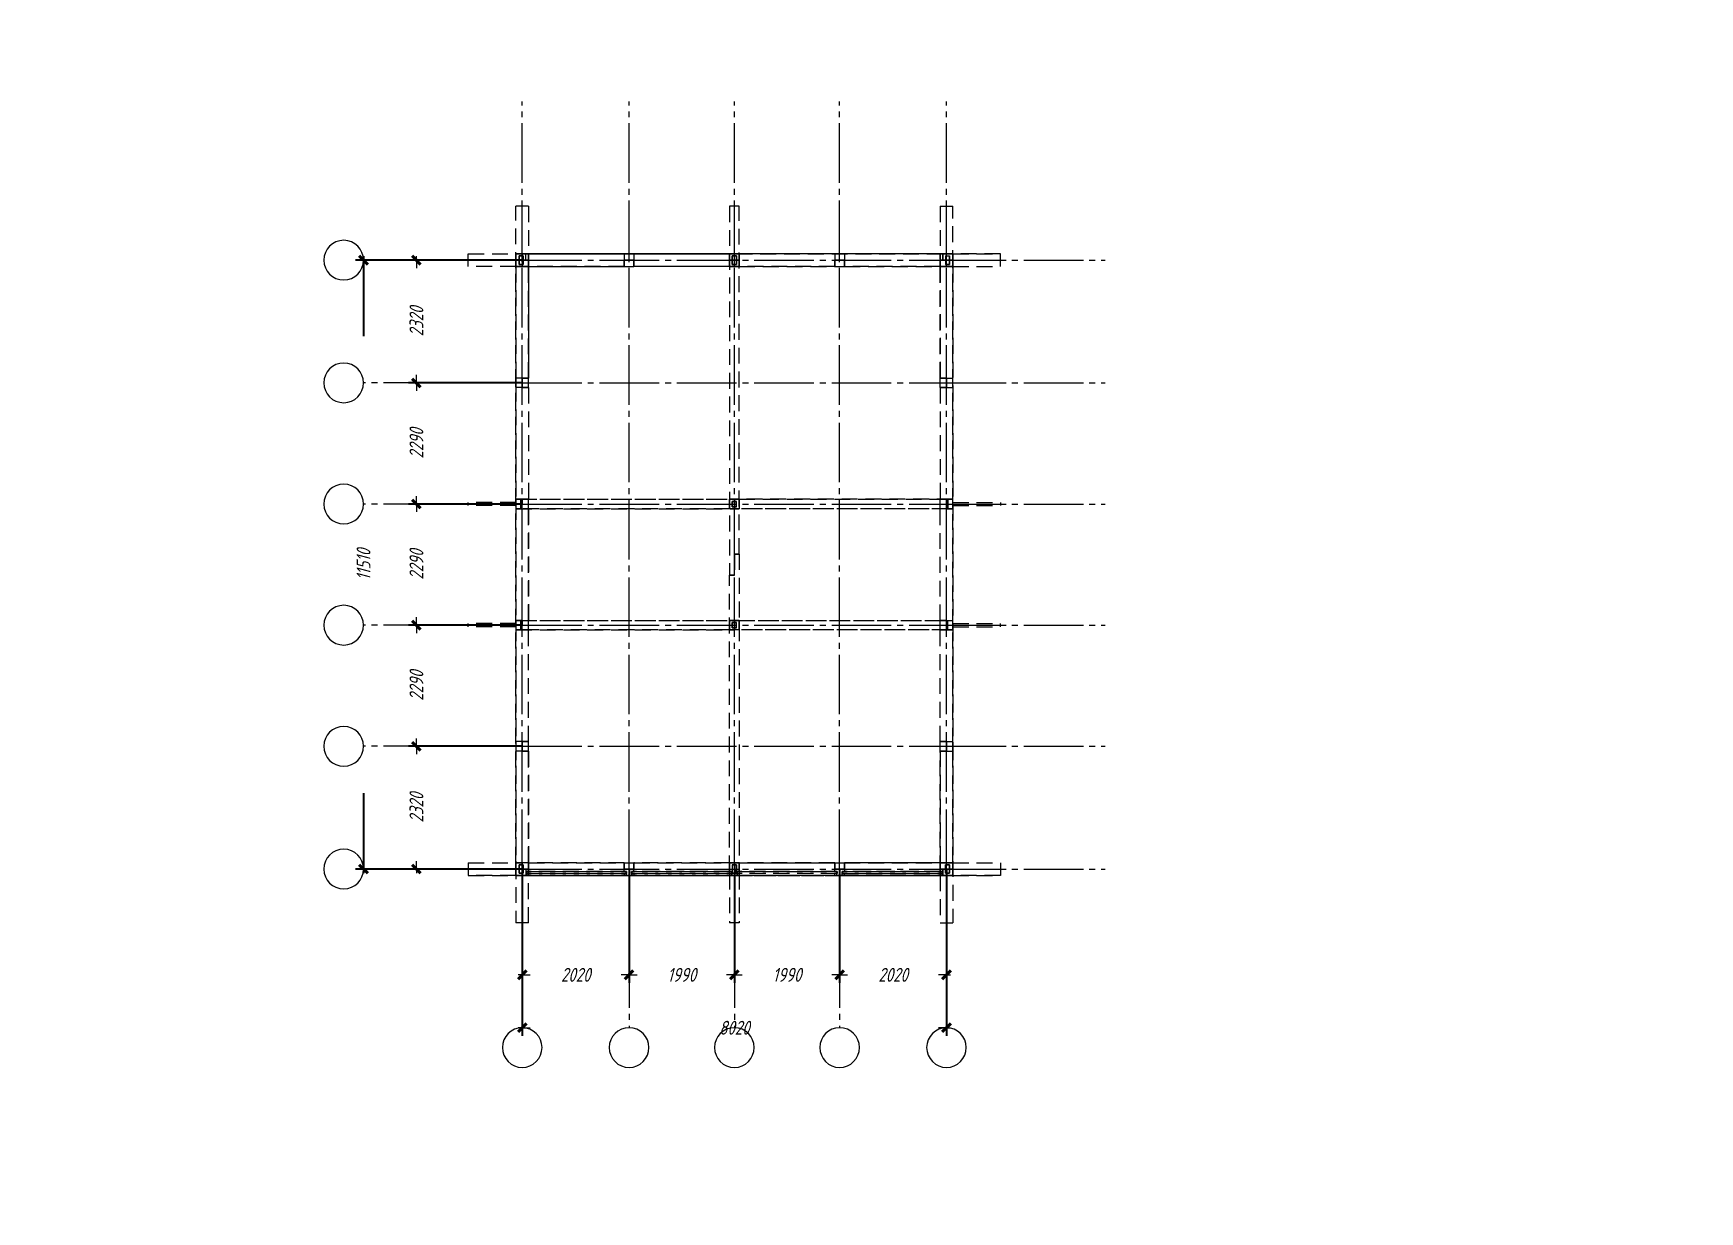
# Model space of a CAD drawing. Header units: millimetres. Extents: x 0 to 7980, y 0 to 297.
# Drawn here: x 2940 to 3360, y 0 to 297 of the extents above; entities that cross this region are included whole.
import ezdxf

# ---------------------------------------------------------------- set-up
doc = ezdxf.new("R2010")
doc.units = ezdxf.units.MM
for name, pattern in [('K5LT_AXLED', [19.5, 15, -1.5, 1.5, -1.5]), ('K5LT_BASIC', [0]), ('K5LT_DASHED', [6, 4, -2]), ('K5LT_THIN', [0])]:
    doc.linetypes.add(name, pattern=pattern)
doc.layers.add('Системный слой', color=7, linetype='Continuous')
doc.styles.add('KDIMTEXTSTYLE', font='GOST_AU.SHX', dxfattribs={"width": 0.96, "oblique": 15, "height": 5})
doc.styles.add('KTEXTSTYLE', font='GOST_AU.SHX', dxfattribs={"width": 0.96, "height": 5})
doc.dimstyles.new('KDIMSTYLE (0.01)', dxfattribs={"dimtxt": 5, "dimasz": 1, "dimexe": 2, "dimexo": 0, "dimgap": 1, "dimtad": 1, "dimlfac": 75, "dimtxsty": 'KDIMTEXTSTYLE', "dimsah": 1, "dimcen": 0, "dimdle": 1, "dimadec": 0, "dimazin": 0, "dimtfac": 0.667, "dimtmove": 0, "dimatfit": 3, "dimfxl": 0, "dimtvp": 1, "dimtolj": 1, "dimtzin": 0, "dimarcsym": 0})

msp = doc.modelspace()

# ---------------------------------------------------------------- blocks, each defined once
blk = doc.blocks.new('U78')
at = {"layer": 'Системный слой', "color": 30, "linetype": 'K5LT_AXLED', "lineweight": 18}
for p, q in [((3043.227488189688, 86.36095628591309), (3023.227488189688, 86.36095628591309)), ((3063.227488189688, 86.36095628591309), (3043.227488189688, 86.36095628591309)), ((3063.227488189688, 86.36095628591309), (3170.160821523022, 86.36095628591309)), ((3170.160821523022, 86.36095628591309), (3210.160821523022, 86.36095628591309))]:
    blk.add_line(p, q, dxfattribs=at)
at = {"layer": 'Системный слой', "color": 7, "linetype": 'K5LT_THIN', "lineweight": 18}
blk.add_arc((3018.227488189688, 86.36095628591309), 5, 0, 359.999994270422, dxfattribs=at)
blk = doc.blocks.new('U79')
at = {"layer": 'Системный слой', "color": 30, "linetype": 'K5LT_AXLED', "lineweight": 18}
for p, q in [((3043.227488189688, 117.2942896192464), (3023.227488189688, 117.2942896192464)), ((3063.227488189688, 117.2942896192464), (3043.227488189688, 117.2942896192464)), ((3063.227488189688, 117.2942896192464), (3170.160821523022, 117.2942896192464)), ((3170.160821523022, 117.2942896192464), (3210.160821523022, 117.2942896192464))]:
    blk.add_line(p, q, dxfattribs=at)
at = {"layer": 'Системный слой', "color": 7, "linetype": 'K5LT_THIN', "lineweight": 18}
blk.add_arc((3018.227488189688, 117.2942896192464), 5, 0, 359.999994270422, dxfattribs=at)
blk = doc.blocks.new('U80')
at = {"layer": 'Системный слой', "color": 30, "linetype": 'K5LT_AXLED', "lineweight": 18}
for p, q in [((3043.227488189688, 147.8276229525798), (3023.227488189688, 147.8276229525798)), ((3063.227488189688, 147.8276229525798), (3043.227488189688, 147.8276229525798)), ((3063.227488189688, 147.8276229525798), (3170.160821523022, 147.8276229525798)), ((3170.160821523022, 147.8276229525798), (3210.160821523022, 147.8276229525798))]:
    blk.add_line(p, q, dxfattribs=at)
at = {"layer": 'Системный слой', "color": 7, "linetype": 'K5LT_THIN', "lineweight": 18}
blk.add_arc((3018.227488189688, 147.8276229525797), 5, 0, 359.999994270422, dxfattribs=at)
blk = doc.blocks.new('U81')
at = {"layer": 'Системный слой', "color": 30, "linetype": 'K5LT_AXLED', "lineweight": 18}
for p, q in [((3043.227488189688, 178.3609562859131), (3023.227488189688, 178.3609562859131)), ((3063.227488189688, 178.3609562859131), (3043.227488189688, 178.3609562859131)), ((3063.227488189688, 178.3609562859131), (3170.160821523022, 178.3609562859131)), ((3170.160821523022, 178.3609562859131), (3210.160821523022, 178.3609562859131))]:
    blk.add_line(p, q, dxfattribs=at)
at = {"layer": 'Системный слой', "color": 7, "linetype": 'K5LT_THIN', "lineweight": 18}
blk.add_arc((3018.227488189688, 178.3609562859131), 5, 0, 359.999994270422, dxfattribs=at)
blk = doc.blocks.new('U82')
at = {"layer": 'Системный слой', "color": 30, "linetype": 'K5LT_AXLED', "lineweight": 18}
for p, q in [((3043.227488189688, 208.8942896192464), (3023.227488189688, 208.8942896192464)), ((3063.227488189688, 208.8942896192464), (3043.227488189688, 208.8942896192464)), ((3063.227488189688, 208.8942896192464), (3170.160821523022, 208.8942896192464)), ((3170.160821523022, 208.8942896192464), (3210.160821523022, 208.8942896192464))]:
    blk.add_line(p, q, dxfattribs=at)
at = {"layer": 'Системный слой', "color": 7, "linetype": 'K5LT_THIN', "lineweight": 18}
blk.add_arc((3018.227488189688, 208.8942896192464), 5, 0, 359.999994270422, dxfattribs=at)
blk = doc.blocks.new('U83')
at = {"layer": 'Системный слой', "color": 30, "linetype": 'K5LT_AXLED', "lineweight": 18}
for p, q in [((3043.227488189688, 239.8276229525798), (3023.227488189688, 239.8276229525798)), ((3063.227488189688, 239.8276229525798), (3043.227488189688, 239.8276229525798)), ((3063.227488189688, 239.8276229525798), (3170.160821523022, 239.8276229525798)), ((3170.160821523022, 239.8276229525798), (3210.160821523022, 239.8276229525798))]:
    blk.add_line(p, q, dxfattribs=at)
at = {"layer": 'Системный слой', "color": 7, "linetype": 'K5LT_THIN', "lineweight": 18}
blk.add_arc((3018.227488189688, 239.8276229525797), 5, 0, 359.999994270422, dxfattribs=at)
blk = doc.blocks.new('U84')
at = {"layer": 'Системный слой', "color": 30, "linetype": 'K5LT_AXLED', "lineweight": 18}
for p, q in [((3063.227488189688, 239.8276229525798), (3063.227488189688, 279.8276229525798)), ((3063.227488189688, 86.36095628591309), (3063.227488189688, 239.8276229525798)), ((3063.227488189688, 86.36095628591309), (3063.227488189688, 66.36095628591308)), ((3063.227488189688, 66.36095628591308), (3063.227488189688, 46.36095628591308))]:
    blk.add_line(p, q, dxfattribs=at)
at = {"layer": 'Системный слой', "color": 7, "linetype": 'K5LT_THIN', "lineweight": 18}
blk.add_arc((3063.227488189688, 41.36095628591308), 5, 0, 359.999994270422, dxfattribs=at)
blk = doc.blocks.new('U85')
at = {"layer": 'Системный слой', "color": 30, "linetype": 'K5LT_AXLED', "lineweight": 18}
for p, q in [((3090.160821523022, 239.8276229525798), (3090.160821523022, 279.8276229525798)), ((3090.160821523022, 86.36095628591309), (3090.160821523022, 239.8276229525798)), ((3090.160821523022, 86.36095628591309), (3090.160821523022, 66.36095628591308)), ((3090.160821523022, 66.36095628591308), (3090.160821523022, 46.36095628591308))]:
    blk.add_line(p, q, dxfattribs=at)
at = {"layer": 'Системный слой', "color": 7, "linetype": 'K5LT_THIN', "lineweight": 18}
blk.add_arc((3090.160821523021, 41.36095628591308), 5, 0, 359.999994270422, dxfattribs=at)
blk = doc.blocks.new('U86')
at = {"layer": 'Системный слой', "color": 30, "linetype": 'K5LT_AXLED', "lineweight": 18}
for p, q in [((3116.694154856355, 239.8276229525798), (3116.694154856355, 279.8276229525798)), ((3116.694154856355, 86.36095628591309), (3116.694154856355, 239.8276229525798)), ((3116.694154856355, 86.36095628591309), (3116.694154856355, 66.36095628591308)), ((3116.694154856355, 66.36095628591308), (3116.694154856355, 46.36095628591308))]:
    blk.add_line(p, q, dxfattribs=at)
at = {"layer": 'Системный слой', "color": 7, "linetype": 'K5LT_THIN', "lineweight": 18}
blk.add_arc((3116.694154856355, 41.36095628591308), 5, 0, 359.999994270422, dxfattribs=at)
blk = doc.blocks.new('U87')
at = {"layer": 'Системный слой', "color": 30, "linetype": 'K5LT_AXLED', "lineweight": 18}
for p, q in [((3143.227488189688, 239.8276229525798), (3143.227488189688, 279.8276229525798)), ((3143.227488189688, 86.36095628591309), (3143.227488189688, 239.8276229525798)), ((3143.227488189688, 86.36095628591309), (3143.227488189688, 66.36095628591308)), ((3143.227488189688, 66.36095628591308), (3143.227488189688, 46.36095628591308))]:
    blk.add_line(p, q, dxfattribs=at)
at = {"layer": 'Системный слой', "color": 7, "linetype": 'K5LT_THIN', "lineweight": 18}
blk.add_arc((3143.227488189688, 41.36095628591308), 5, 0, 359.999994270422, dxfattribs=at)
blk = doc.blocks.new('U88')
at = {"layer": 'Системный слой', "color": 30, "linetype": 'K5LT_AXLED', "lineweight": 18}
for p, q in [((3170.160821523022, 239.8276229525798), (3170.160821523022, 279.8276229525798)), ((3170.160821523022, 86.36095628591309), (3170.160821523022, 239.8276229525798)), ((3170.160821523022, 86.36095628591309), (3170.160821523022, 66.36095628591308)), ((3170.160821523022, 66.36095628591308), (3170.160821523022, 46.36095628591308))]:
    blk.add_line(p, q, dxfattribs=at)
at = {"layer": 'Системный слой', "color": 7, "linetype": 'K5LT_THIN', "lineweight": 18}
blk.add_arc((3170.160821523021, 41.36095628591308), 5, 0, 359.999994270422, dxfattribs=at)
blk = doc.blocks.new('U77')
at = {"layer": 'Системный слой'}
for name in ['U84', 'U85', 'U86', 'U87', 'U88', 'U83', 'U82', 'U81', 'U80', 'U79', 'U78']:
    blk.add_blockref(name, (0, 0), dxfattribs=at)
blk = doc.blocks.new('U89')
at = {"layer": 'Системный слой', "color": 7, "linetype": 'K5LT_DASHED', "lineweight": 18}
for p, q in [((3061.623496382952, 178.3610443125795), (3061.623496382952, 241.4276068192463)), ((3064.823495662952, 241.4275999392462), (3061.623501236284, 241.4275999392462)), ((3061.623501236284, 241.4275999392462), (3061.623501236284, 238.2276054992463)), ((3064.823495662952, 241.4275999392462), (3061.623501236284, 241.4275999392462)), ((3061.623501236284, 238.2276054992463), (3061.623501236284, 241.4275999392462)), ((3171.756638142952, 241.4275930459132), (3061.623506076286, 241.4275930459132)), ((3062.423495062952, 240.894274365913), (3062.423495062952, 238.7609445525797)), ((3062.423495062952, 240.894274365913), (3063.490159969618, 240.894274365913)), ((3063.490162316285, 240.8942709525797), (3063.490162316285, 238.7609412325797)), ((3168.556653116286, 241.4276068192463), (3064.823491102952, 241.4276068192463)), ((3064.823491102952, 241.4276068192463), (3064.823491102952, 210.0943252325797)), ((3064.823495662952, 238.2276054992463), (3064.823495662952, 241.4275999392462)), ((3064.823495662952, 238.2276054992463), (3064.823495662952, 241.4275999392462)), ((3088.956784582952, 238.2276120992465), (3088.956784582952, 239.8276094592462)), ((3091.356785062952, 239.8275959659129), (3088.956789449619, 239.8275959659129)), ((3091.356780609618, 238.2276120992465), (3091.356780609618, 239.8276094592462)), ((3116.156739662952, 240.894274365913), (3117.223404556285, 240.894274365913)), ((3116.156739676285, 238.7609412325797), (3116.156739676285, 240.8942709525797)), ((3117.223404556285, 238.7609445525797), (3117.223404556285, 240.894274365913)), ((3144.423354756285, 239.8275959659129), (3142.023359142951, 239.8275959659129)), ((3142.023363596286, 238.2276120992465), (3142.023363596286, 239.8276094592462)), ((3144.423354756285, 238.2275988992465), (3144.423354756285, 239.8275959659129)), ((3168.556648556285, 241.4275999392462), (3168.556648556285, 238.2276054992463)), ((3168.556648556285, 241.4275999392462), (3171.756642982951, 241.4275999392462)), ((3168.556648556285, 241.4275999392462), (3168.556648556285, 238.2276054992463)), ((3168.556653116286, 210.0943252325797), (3168.556653116286, 241.4276068192463)), ((3168.556653116286, 241.4276068192463), (3171.756647822952, 241.4276068192463)), ((3169.889984249618, 240.894274365913), (3170.956649156285, 240.894274365913)), ((3169.889984249618, 240.894274365913), (3169.889984249618, 238.7609445525797)), ((3170.956649156285, 240.894274365913), (3170.956649156285, 238.7609445525797)), ((3171.756642982951, 241.4275999392462), (3171.756642982951, 238.2276054992463)), ((3171.756642982951, 238.2276054992463), (3171.756642982951, 241.4275999392462)), ((3171.756647822952, 147.8277614059131), (3171.756647822952, 241.4276068192463)), ((3064.823495662952, 238.2276054992463), (3061.623501236284, 238.2276054992463)), ((3061.623506076286, 238.2275988992465), (3088.956789449619, 238.2275988992465)), ((3064.823500222951, 238.2275988992465), (3061.623506076286, 238.2275988992465)), ((3061.623506076286, 238.2275988992465), (3061.623506076286, 178.3610416325797)), ((3063.490159969618, 238.7609445525797), (3062.423495062952, 238.7609445525797)), ((3088.956784582952, 238.2276120992465), (3064.823491102952, 238.2276120992465)), ((3064.823500222951, 210.0943169792464), (3064.823500222951, 238.2275988992465)), ((3142.023363596286, 238.2276120992465), (3091.356780609618, 238.2276120992465)), ((3117.223404556285, 238.7609445525797), (3116.156739662952, 238.7609445525797)), ((3144.423354756285, 238.2275988992465), (3171.756638142952, 238.2275988992465)), ((3168.556653116286, 238.2276120992465), (3144.423359636285, 238.2276120992465)), ((3168.556643996284, 210.0943169792464), (3168.556643996284, 238.2275988992465)), ((3168.556648556285, 238.2276054992463), (3171.756642982951, 238.2276054992463)), ((3168.556648556285, 238.2276054992463), (3171.756642982951, 238.2276054992463)), ((3170.956649156285, 238.7609445525797), (3169.889984249618, 238.7609445525797)), ((3171.756638142952, 238.2275988992465), (3171.756638142952, 147.8277640859129)), ((3064.823500222951, 210.0943169792464), (3063.223503142952, 210.0943169792464)), ((3063.223503142952, 210.0943169792464), (3063.223503142952, 207.6943213525797)), ((3170.156650476286, 210.0943252325797), (3168.556653116286, 210.0943252325797)), ((3170.156641076286, 207.6943213525797), (3170.156641076286, 210.0943169792464)), ((3064.823491102952, 207.694329205913), (3063.223493742952, 207.694329205913)), ((3064.823491102952, 207.694329205913), (3064.823491102952, 179.5610423259129)), ((3170.156641076286, 207.6943213525797), (3168.556643996284, 207.6943213525797)), ((3168.556653116286, 207.694329205913), (3168.556653116286, 179.5610423259129)), ((3061.623496382952, 178.3610443125795), (3061.623496382952, 84.76119889924634)), ((3063.223493742952, 178.3610443125795), (3061.623496382952, 178.3610443125795)), ((3063.223503142952, 178.3610416325797), (3061.623506076286, 178.3610416325797)), ((3061.623506076286, 87.9612068192465), (3061.623506076286, 178.3610416325797)), ((3064.823491102952, 179.5610423259129), (3063.223493742952, 179.5610423259129)), ((3063.223493742952, 177.1610462992462), (3063.223493742952, 178.3610443125795)), ((3063.223493742952, 177.1610462992462), (3064.823491102952, 177.1610462992462)), ((3063.223503142952, 179.5610394325796), (3063.223503142952, 178.3610416325797)), ((3064.823500222951, 149.0277618992463), (3064.823500222951, 177.1610438192463)), ((3170.156641076286, 177.1610438192463), (3168.556643996284, 177.1610438192463)), ((3170.156650476286, 179.5610423259129), (3168.556653116286, 179.5610423259129)), ((3168.556653116286, 149.0277594192464), (3168.556653116286, 177.1610462992462)), ((3170.156650476286, 179.5610423259129), (3170.156650476286, 177.1610462992462)), ((3063.223493742952, 146.6277633925797), (3063.223493742952, 149.0277594192464)), ((3063.223503142952, 149.0277618992463), (3064.823500222951, 149.0277618992463)), ((3170.156650476286, 149.0277594192464), (3168.556653116286, 149.0277594192464)), ((3170.156641076286, 147.8277640859129), (3171.756638142952, 147.8277640859129)), ((3170.156641076286, 146.627766285913), (3170.156641076286, 147.8277640859129)), ((3170.156650476286, 149.0277594192464), (3170.156650476286, 147.8277614059131)), ((3170.156650476286, 147.8277614059131), (3171.756647822952, 147.8277614059131)), ((3171.756638142952, 87.9612068192465), (3171.756638142952, 147.8277640859129)), ((3171.756647822952, 147.8277614059131), (3171.756647822952, 84.76119889924634)), ((3063.223493742952, 146.6277633925797), (3064.823491102952, 146.6277633925797)), ((3064.823500222951, 118.4944843659129), (3064.823500222951, 146.627766285913)), ((3168.556653116286, 118.494476525913), (3168.556653116286, 146.6277633925797)), ((3168.556653116286, 146.6277633925797), (3170.156650476286, 146.6277633925797)), ((3063.223503142952, 118.4944843659129), (3064.823500222951, 118.4944843659129)), ((3063.223503142952, 118.4944843659129), (3063.223503142952, 116.0944887525796)), ((3168.556653116286, 118.494476525913), (3170.156650476286, 118.494476525913)), ((3170.156641076286, 116.0944887525796), (3170.156641076286, 118.4944843659129)), ((3063.223493742952, 116.0944804859128), (3064.823491102952, 116.0944804859128)), ((3064.823491102952, 116.0944804859128), (3064.823491102952, 85.74786393924636)), ((3064.823500222951, 87.9612068192465), (3064.823500222951, 116.0944887525796)), ((3168.556643996284, 116.0944887525796), (3168.556643996284, 87.9612068192465)), ((3168.556653116286, 85.74786393924636), (3168.556653116286, 116.0944804859128)), ((3168.556653116286, 116.0944804859128), (3170.156650476286, 116.0944804859128)), ((3064.290158649619, 84.76119889924634), (3061.623496382952, 84.76119889924634)), ((3064.823495662952, 87.9612002192463), (3061.623501236284, 87.9612002192463)), ((3061.623501236284, 84.76120579257977), (3061.623501236284, 87.9612002192463)), ((3064.823495662952, 87.9612002192463), (3061.623501236284, 87.9612002192463)), ((3061.623501236284, 87.9612002192463), (3061.623501236284, 84.76120579257977)), ((3064.823495662952, 84.76120579257977), (3061.623501236284, 84.76120579257977)), ((3064.823495662952, 84.76120579257977), (3061.623501236284, 84.76120579257977)), ((3088.956789449619, 87.9612068192465), (3061.623506076286, 87.9612068192465)), ((3061.623506076286, 84.76121267257977), (3171.756638142952, 84.76121267257977)), ((3062.423495062952, 87.42786116591287), (3063.490159969618, 87.42786116591287)), ((3062.423495062952, 87.42786116591287), (3062.423495062952, 85.29453135257957)), ((3063.490159969618, 85.29453135257957), (3062.423495062952, 85.29453135257957)), ((3063.490159969618, 87.42786116591287), (3063.490159969618, 85.29453135257957)), ((3064.290158649619, 84.76119889924634), (3064.290158649619, 85.74786393924636)), ((3064.290160182951, 85.74786620591283), (3064.823492622952, 85.74786620591283)), ((3064.290160182951, 84.76120119257966), (3064.823492622952, 84.76120119257966)), ((3064.823491102952, 85.74786393924636), (3064.823491102952, 87.96119361924649)), ((3064.823491102952, 87.96119361924649), (3088.956784582952, 87.96119361924649)), ((3064.823492622952, 84.76120119257966), (3064.823492622952, 85.74786620591283)), ((3089.490117822952, 85.74786620591283), (3064.823492622952, 85.74786620591283)), ((3064.823492622952, 84.76120119257966), (3064.823492622952, 85.74786620591283)), ((3064.823492622952, 84.76120119257966), (3089.490117822952, 84.76120119257966)), ((3064.823495662952, 84.76120579257977), (3064.823495662952, 87.9612002192463)), ((3064.823495662952, 87.9612002192463), (3064.823495662952, 84.76120579257977)), ((3088.956789449619, 87.9612068192465), (3088.956789449619, 86.36120975257965)), ((3088.956789449619, 86.36120975257965), (3091.356785062952, 86.36120975257965)), ((3089.490117036285, 84.76119889924634), (3090.823448156285, 84.76119889924634)), ((3089.490117822952, 84.76120119257966), (3089.490117822952, 85.74786620591283)), ((3116.023406556285, 85.74786620591283), (3090.823448916285, 85.74786620591283)), ((3090.823448916285, 85.74786620591283), (3090.823448916285, 84.76120119257966)), ((3116.023406556285, 84.76120119257966), (3090.823448916285, 84.76120119257966)), ((3091.356780609618, 87.96119361924649), (3142.023363596286, 87.96119361924649)), ((3091.356780609618, 87.96119361924649), (3091.356780609618, 86.36119625924641)), ((3116.023406556285, 84.76120119257966), (3116.023406556285, 85.74786620591283)), ((3117.356737676286, 84.76119889924634), (3116.023406542952, 84.76119889924634)), ((3116.156739662952, 87.42786116591287), (3116.156739662952, 85.29453135257957)), ((3116.156739662952, 87.42786116591287), (3117.223404556285, 87.42786116591287)), ((3117.223404556285, 85.29453135257957), (3116.156739662952, 85.29453135257957)), ((3117.223404542952, 87.42786448591292), (3117.223404542952, 85.29453476591289)), ((3142.556695302952, 85.74786620591283), (3117.356737649618, 85.74786620591283)), ((3117.356737649618, 85.74786620591283), (3117.356737649618, 84.76120119257966)), ((3142.556695302952, 84.76120119257966), (3117.356737649618, 84.76120119257966)), ((3142.023359142951, 86.36120975257965), (3144.423354756285, 86.36120975257965)), ((3142.023363596286, 87.96119361924649), (3142.023363596286, 86.36119625924641)), ((3142.556695302952, 84.76120119257966), (3142.556695302952, 85.74786620591283)), ((3142.556696049618, 84.76119889924634), (3143.890027182952, 84.76119889924634)), ((3143.890026382952, 84.76120119257966), (3143.890026382952, 85.74786620591283)), ((3168.556651596285, 85.74786620591283), (3143.890026382952, 85.74786620591283)), ((3143.890026382952, 84.76120119257966), (3168.556651596285, 84.76120119257966)), ((3171.756638142952, 87.9612068192465), (3144.423354756285, 87.9612068192465)), ((3144.423359636285, 87.96119361924649), (3168.556653116286, 87.96119361924649)), ((3144.423359636285, 87.96119361924649), (3144.423359636285, 86.36119625924641)), ((3168.556643996284, 87.9612068192465), (3171.756638142952, 87.9612068192465)), ((3168.556648556285, 87.9612002192463), (3168.556648556285, 84.76120579257977)), ((3168.556648556285, 87.9612002192463), (3171.756642982951, 87.9612002192463)), ((3168.556648556285, 87.9612002192463), (3168.556648556285, 84.76120579257977)), ((3168.556648556285, 84.76120579257977), (3171.756642982951, 84.76120579257977)), ((3168.556648556285, 84.76120579257977), (3171.756642982951, 84.76120579257977)), ((3168.556651596285, 84.76120119257966), (3168.556651596285, 85.74786620591283)), ((3168.556651596285, 84.76120119257966), (3168.556651596285, 85.74786620591283)), ((3169.089984036284, 84.76120119257966), (3168.556651596285, 84.76120119257966)), ((3168.556653116286, 85.74786393924636), (3168.556653116286, 87.96119361924649)), ((3169.089985569619, 85.74786393924636), (3168.556653116286, 85.74786393924636)), ((3169.089984036284, 84.76120119257966), (3169.089984036284, 85.74786620591283)), ((3169.089985569619, 84.76119889924634), (3171.756647822952, 84.76119889924634)), ((3169.889981902952, 85.29453476591289), (3169.889981902952, 87.42786448591292)), ((3169.889984249618, 87.42786116591287), (3170.956649156285, 87.42786116591287)), ((3170.956649156285, 85.29453135257957), (3169.889984249618, 85.29453135257957)), ((3170.956649156285, 85.29453135257957), (3170.956649156285, 87.42786116591287)), ((3171.756642982951, 84.76120579257977), (3171.756642982951, 87.9612002192463)), ((3171.756642982951, 87.9612002192463), (3171.756642982951, 84.76120579257977))]:
    blk.add_line(p, q, dxfattribs=at)
blk = doc.blocks.new('U90')
at = {"layer": 'Системный слой', "color": 7, "linetype": 'K5LT_DASHED', "lineweight": 18}
for p, q in [((3061.627469376354, 239.8276576725797), (3064.827466363021, 239.8276640059131)), ((3063.227478723021, 239.8276451792464), (3061.627478349688, 239.8276451792464)), ((3061.627478349688, 239.8276451792464), (3061.627478349688, 238.227644805913)), ((3061.627488096355, 241.4276316725797), (3064.827488283021, 241.4276316725797)), ((3061.627488096355, 241.4276316725797), (3061.627488096355, 238.2276314992464)), ((3062.427580216355, 238.7608364725797), (3062.427580216355, 240.8941663125797)), ((3063.494245136355, 240.8941663125797), (3062.427580216355, 240.8941663125797)), ((3064.827488283021, 239.8276315792463), (3063.227488189688, 239.8276315792463)), ((3063.227488189688, 239.8276315792463), (3063.227488189688, 238.2276314992464)), ((3063.494247483021, 238.760833125913), (3063.494247483021, 240.8941628725797)), ((3064.827478189688, 241.4276469125797), (3064.151427283021, 241.4276455525797)), ((3064.151427283021, 239.8276451792464), (3064.151427283021, 241.4276455525797)), ((3064.827478189688, 239.8276465125797), (3064.151427283021, 239.8276451792464)), ((3064.827466363021, 239.8276640059131), (3064.827466363021, 238.227663245913)), ((3064.827488283021, 239.8276315792463), (3064.827488283021, 241.4276316725797)), ((3064.827576283022, 241.4274987659131), (3064.827576283022, 238.2275040192465)), ((3088.960793976355, 239.8277118059131), (3088.960793976355, 238.2277100459131)), ((3091.360800829688, 239.8276990592464), (3088.960800296355, 239.8276943125796)), ((3091.360823109688, 241.4276316725797), (3088.960822963021, 241.4276316725797)), ((3088.960870029688, 241.4274987659131), (3088.960870029688, 239.8275013925797)), ((3091.360795056355, 239.8277165659131), (3091.360795056355, 238.2277146992463)), ((3091.360823109688, 241.4276316725797), (3091.360823109688, 239.8276371792464)), ((3115.494157576355, 241.4276455525797), (3115.494157576355, 239.8276507792464)), ((3117.894157936355, 239.8276371792464), (3115.494157789688, 239.8276371792464)), ((3117.894155896355, 241.4274987659131), (3115.494159829688, 241.4274987659131)), ((3115.494159829688, 241.4274987659131), (3115.494159829688, 238.2275040192465)), ((3116.160825403021, 240.8941663125797), (3116.160825403021, 238.7608364725797)), ((3116.160825403021, 240.8941663125797), (3117.227490323021, 240.8941663125797)), ((3117.227490323021, 240.8941663125797), (3117.227490323021, 238.7608364725797)), ((3117.894155896355, 241.4274987659131), (3117.894155896355, 238.2275040192465)), ((3117.894158149688, 241.4276455525797), (3117.894158149688, 239.8276507792464)), ((3142.027449643022, 241.4274987659131), (3142.027449643022, 239.8275013925797)), ((3144.427492763022, 241.4276316725797), (3142.027492616355, 241.4276316725797)), ((3142.027520669688, 239.8277165659131), (3144.427521749688, 239.8277118059131)), ((3142.027520669688, 239.8277165659131), (3142.027520669688, 238.2277146992463)), ((3144.427492763022, 241.4276316725797), (3144.427492763022, 239.8276371792464)), ((3144.427521749688, 239.8277118059131), (3144.427521749688, 238.2277100459131)), ((3168.560739443021, 241.4274987659131), (3168.560739443021, 238.2275040192465)), ((3168.560739443021, 241.4274987659131), (3171.760734203021, 241.4274987659131)), ((3168.560827443021, 239.8276315792463), (3170.160827536355, 239.8276315792463)), ((3169.236888443022, 239.8276451792464), (3168.560836629688, 239.8276451792464)), ((3168.560837536354, 241.4276469125797), (3169.236888443022, 241.4276455525797)), ((3168.560837536354, 241.4276469125797), (3168.560837536354, 239.8276465125797)), ((3168.560849363022, 239.8276640059131), (3171.760846349688, 239.8276576725797)), ((3168.560849363022, 239.8276640059131), (3168.560849363022, 238.227663245913)), ((3169.236888443022, 241.4276455525797), (3169.236888443022, 239.8276451792464)), ((3169.894070589688, 240.8941663125797), (3169.894070589688, 238.7608364725797)), ((3169.894070589688, 240.8941663125797), (3170.960735509688, 240.8941663125797)), ((3170.160837003022, 238.227644805913), (3170.160837003022, 239.8276451792464)), ((3170.160837003022, 239.8276451792464), (3171.760837376355, 239.8276451792464)), ((3170.960735509688, 238.7608364725797), (3170.960735509688, 240.8941663125797)), ((3171.760827629688, 241.4276316725797), (3171.760827629688, 238.2276314992464)), ((3171.760837376355, 238.227644805913), (3171.760837376355, 239.8276451792464)), ((3061.627469376354, 238.2276570459131), (3064.827466363021, 238.227663245913)), ((3061.627478349688, 238.227644805913), (3063.227478723021, 238.227644805913)), ((3062.427580216355, 238.7608364725797), (3063.494245136355, 238.7608364725797)), ((3088.960874936355, 238.2274907125797), (3091.360870576355, 238.2274907125797)), ((3117.894155896355, 238.2275040192465), (3115.494159829688, 238.2275040192465)), ((3116.160825403021, 238.7608364725797), (3117.227490323021, 238.7608364725797)), ((3142.027445149688, 238.2274907125797), (3144.427440789688, 238.2274907125797)), ((3171.760846349688, 238.2276570459131), (3168.560849363022, 238.227663245913)), ((3169.894070589688, 238.7608364725797), (3170.960735509688, 238.7608364725797)), ((3171.760837376355, 238.227644805913), (3170.160837003022, 238.227644805913)), ((3063.227578909688, 210.0942168325797), (3061.627581523021, 210.0942168325797)), ((3061.627581523021, 210.0942168325797), (3061.627581523021, 207.6942207792464)), ((3063.227578909688, 207.6942207792464), (3063.227578909688, 210.0942168325797)), ((3063.227588376355, 210.0942085125798), (3064.827585469688, 210.0942085125798)), ((3064.827479096355, 207.6943043392464), (3064.827479096355, 210.0943048992464)), ((3170.160727349688, 210.0942085125798), (3168.560730256354, 210.0942085125798)), ((3168.560836629688, 207.6943043392464), (3168.560836629688, 210.0943048992464)), ((3170.160736816355, 210.0942168325797), (3170.160736816355, 207.6942207792464)), ((3170.160736816355, 210.0942168325797), (3171.760734203021, 210.0942168325797)), ((3171.760734203021, 207.6942207792464), (3171.760734203021, 210.0942168325797)), ((3063.227578909688, 207.6942207792464), (3061.627581523021, 207.6942207792464)), ((3063.227588376355, 207.6942128725798), (3064.827585469688, 207.6942128725798)), ((3170.160727349688, 207.6942128725798), (3168.560730256354, 207.6942128725798)), ((3170.160736816355, 207.6942207792464), (3171.760734203021, 207.6942207792464)), ((3063.227578909688, 179.5609335925797), (3061.627581523021, 179.5609335925797)), ((3061.627581523021, 179.5609335925797), (3061.627581523021, 177.1609375259131)), ((3063.227578909688, 177.1609375259131), (3061.627581523021, 177.1609375259131)), ((3063.227578909688, 177.1609375259131), (3063.227578909688, 179.5609335925797)), ((3063.227588376355, 179.5609306725797), (3064.827585469688, 179.5609306725797)), ((3063.227588376355, 177.1609350325797), (3064.827585469688, 177.1609350325797)), ((3064.827479096355, 177.160963885913), (3064.827479096355, 179.560964445913)), ((3117.894159603021, 179.5609844192464), (3115.494156123021, 179.5609844192464)), ((3115.494156123021, 179.5609844192464), (3115.494156123021, 177.1609809525798)), ((3117.894159603021, 177.1609809525798), (3115.494156123021, 177.1609809525798)), ((3116.160823763021, 177.6943150592464), (3116.160823763021, 179.0276503125797)), ((3116.160823763021, 179.0276503125797), (3117.227491963021, 179.0276503125797)), ((3116.160823763021, 177.6943150592464), (3117.227491963021, 177.6943150592464)), ((3117.227491963021, 177.6943150592464), (3117.227491963021, 179.0276503125797)), ((3117.894159603021, 179.5609844192464), (3117.894159603021, 177.1609809525798)), ((3170.160727349688, 179.5609306725797), (3168.560730256354, 179.5609306725797)), ((3170.160727349688, 177.1609350325797), (3168.560730256354, 177.1609350325797)), ((3168.560836629688, 177.160963885913), (3168.560836629688, 179.560964445913)), ((3170.160736816355, 179.5609335925797), (3170.160736816355, 177.1609375259131)), ((3170.160736816355, 179.5609335925797), (3171.760734203021, 179.5609335925797)), ((3170.160736816355, 177.1609375259131), (3171.760734203021, 177.1609375259131)), ((3171.760734203021, 177.1609375259131), (3171.760734203021, 179.5609335925797)), ((3063.227578909688, 149.0276503392464), (3061.627581523021, 149.0276503392464)), ((3061.627581523021, 149.0276503392464), (3061.627581523021, 146.627654285913)), ((3063.227578909688, 146.627654285913), (3063.227578909688, 149.0276503392464)), ((3063.227588376355, 149.0276528325797), (3064.827585469688, 149.0276528325797)), ((3064.827479096355, 146.6276234192464), (3064.827479096355, 149.0276239792464)), ((3117.894159603021, 149.0276069259131), (3115.494156123021, 149.0276069259131)), ((3115.494156123021, 149.0276069259131), (3115.494156123021, 146.6276034459131)), ((3116.160823763021, 147.1609375525797), (3116.160823763021, 148.4942728192464)), ((3116.160823763021, 148.4942728192464), (3117.227491963021, 148.4942728192464)), ((3116.160823763021, 147.1609375525797), (3117.227491963021, 147.1609375525797)), ((3117.227491963021, 147.1609375525797), (3117.227491963021, 148.4942728192464)), ((3117.894159603021, 149.0276069259131), (3117.894159603021, 146.6276034459131)), ((3170.160727349688, 149.0276528325797), (3168.560730256354, 149.0276528325797)), ((3168.560836629688, 146.6276234192464), (3168.560836629688, 149.0276239792464)), ((3170.160736816355, 149.0276503392464), (3170.160736816355, 146.627654285913)), ((3170.160736816355, 149.0276503392464), (3171.760734203021, 149.0276503392464)), ((3171.760734203021, 146.627654285913), (3171.760734203021, 149.0276503392464)), ((3063.227578909688, 146.627654285913), (3061.627581523021, 146.627654285913)), ((3063.227588376355, 146.6276571925797), (3064.827585469688, 146.6276571925797)), ((3117.894159603021, 146.6276034459131), (3115.494156123021, 146.6276034459131)), ((3170.160727349688, 146.6276571925797), (3168.560730256354, 146.6276571925797)), ((3170.160736816355, 146.627654285913), (3171.760734203021, 146.627654285913)), ((3063.227578909688, 118.4943670992463), (3061.627581523021, 118.4943670992463)), ((3061.627581523021, 118.4943670992463), (3061.627581523021, 116.0943710325798)), ((3063.227578909688, 116.0943710325798), (3063.227578909688, 118.4943670992463)), ((3063.227588376355, 118.4943749925797), (3064.827585469688, 118.4943749925797)), ((3064.827479096355, 116.0942829659131), (3064.827479096355, 118.4942835259131)), ((3170.160727349688, 118.4943749925797), (3168.560730256354, 118.4943749925797)), ((3168.560836629688, 116.0942829659131), (3168.560836629688, 118.4942835259131)), ((3170.160736816355, 118.4943670992463), (3170.160736816355, 116.0943710325798)), ((3170.160736816355, 118.4943670992463), (3171.760734203021, 118.4943670992463)), ((3171.760734203021, 116.0943710325798), (3171.760734203021, 118.4943670992463)), ((3063.227578909688, 116.0943710325798), (3061.627581523021, 116.0943710325798)), ((3063.227588376355, 116.0943793525797), (3064.827585469688, 116.0943793525797)), ((3170.160727349688, 116.0943793525797), (3168.560730256354, 116.0943793525797)), ((3170.160736816355, 116.0943710325798), (3171.760734203021, 116.0943710325798)), ((3061.627469376354, 86.36093019257974), (3061.627469376354, 87.96093083257968)), ((3064.827466363021, 86.3609238592464), (3061.627469376354, 86.36093019257974)), ((3061.627478349688, 87.96094307257974), (3063.227478723021, 87.96094307257974)), ((3061.627478349688, 86.36094269924638), (3063.227478723021, 86.36094269924638)), ((3061.627488096355, 84.76095619257973), (3061.627488096355, 87.96095637924635)), ((3064.827576283022, 87.9610838459131), (3061.627581523021, 87.9610838459131)), ((3064.827576283022, 84.76108909924636), (3061.627581523021, 84.76108909924636)), ((3062.427580216355, 85.29442156591303), (3062.427580216355, 87.42775139257968)), ((3063.494245136355, 87.42775139257968), (3062.427580216355, 87.42775139257968)), ((3062.427580216355, 85.29442156591303), (3063.494245136355, 85.29442156591303)), ((3063.227478723021, 86.36094269924638), (3063.227478723021, 87.96094307257974)), ((3063.227488189688, 86.36095628591309), (3064.827488283021, 86.36095628591309)), ((3063.494247483021, 85.29442500591303), (3063.494247483021, 87.42775473924641)), ((3064.827478189688, 86.36094135257974), (3064.151427283021, 86.36094269924638)), ((3064.151427283021, 86.36094269924638), (3064.151427283021, 84.76094232591302)), ((3064.827478189688, 84.7609409525797), (3064.151427283021, 84.76094232591302)), ((3064.827478189688, 85.74760787257969), (3064.294145443022, 85.74760892591308)), ((3064.827478189688, 85.21427440591307), (3064.294145443022, 85.21427547257971)), ((3064.294145629688, 85.21427575257971), (3064.294145629688, 85.74760921924643)), ((3064.827466363021, 86.3609238592464), (3064.827466363021, 87.96092461924637)), ((3064.827478189688, 86.36094135257974), (3064.827478189688, 85.74760787257969)), ((3064.827478189688, 84.7609409525797), (3064.827478189688, 85.21427440591307)), ((3064.827576283022, 85.74775415257973), (3064.827576283022, 87.9610838459131)), ((3088.960793976355, 86.36087605924642), (3088.960793976355, 87.96087781924633)), ((3088.960793976355, 87.96087781924633), (3091.360795056355, 87.96087316591309)), ((3091.360795056355, 86.3608713125797), (3088.960793976355, 86.36087605924642)), ((3088.960822963021, 85.74762291257974), (3088.960822963021, 86.36096188591304)), ((3089.494156336355, 85.74762291257974), (3088.960822963021, 85.74762291257974)), ((3088.960822963021, 84.76095619257973), (3091.360823109688, 84.76095619257973)), ((3089.494202483022, 85.21442168591307), (3088.960870029688, 85.21442168591307)), ((3088.960870029688, 85.21442168591307), (3088.960870029688, 84.76108909924636)), ((3089.494202483022, 85.21442168591307), (3089.494202483022, 85.74775415257973)), ((3090.827489736355, 85.21428955257973), (3090.827489736355, 85.74762291257974)), ((3090.827489736355, 85.74762291257974), (3091.360823109688, 85.74762291257974)), ((3090.827489736355, 85.21428955257973), (3091.360823109688, 85.21428955257973)), ((3091.360795056355, 86.3608713125797), (3091.360795056355, 87.96087316591309)), ((3091.360823109688, 85.74762291257974), (3091.360823109688, 86.36096188591304)), ((3091.360866083021, 85.21442168591307), (3091.360866083021, 84.76108909924636)), ((3115.494156123021, 87.96085191257973), (3117.894159603021, 87.96085191257973)), ((3115.494156123021, 84.76084728591304), (3117.894159603021, 84.76084728591304)), ((3115.494157789688, 85.74762291257974), (3115.494157789688, 86.36096188591304)), ((3115.494157789688, 86.36096188591304), (3117.894157936355, 86.36096188591304)), ((3116.027491163021, 85.74762291257974), (3115.494157789688, 85.74762291257974)), ((3115.494159829688, 85.74775415257973), (3115.494159829688, 87.9610838459131)), ((3116.027492296355, 85.21442168591307), (3115.494159829688, 85.21442168591307)), ((3115.494159829688, 85.21442168591307), (3115.494159829688, 84.76108909924636)), ((3116.027492296355, 85.21442168591307), (3116.027492296355, 85.74775415257973)), ((3116.160825403021, 87.42775139257968), (3117.227490323021, 87.42775139257968)), ((3116.160825403021, 87.42775139257968), (3116.160825403021, 85.29442156591303)), ((3116.160825429688, 85.29442500591303), (3117.227490296355, 85.29442500591303)), ((3117.227490296355, 85.29442500591303), (3117.227490296355, 87.42775473924641)), ((3117.360824563022, 85.21428955257973), (3117.360824563022, 85.74762291257974)), ((3117.360824563022, 85.74762291257974), (3117.894157936355, 85.74762291257974)), ((3117.360824563022, 85.21428955257973), (3117.894157936355, 85.21428955257973)), ((3117.894155896355, 85.74775415257973), (3117.894155896355, 87.9610838459131)), ((3117.894155896355, 85.21442168591307), (3117.894155896355, 84.76108909924636)), ((3117.894157936355, 85.74762291257974), (3117.894157936355, 86.36096188591304)), ((3142.560782096355, 85.21442168591307), (3142.027449643022, 85.21442168591307)), ((3142.560825989688, 85.74762291257974), (3142.027492616355, 85.74762291257974)), ((3142.027497109688, 85.74760921924643), (3142.027497109688, 86.3609482859131)), ((3142.027497109688, 84.76094232591302), (3142.027497109688, 85.21427575257971)), ((3142.027497109688, 84.76094232591302), (3144.427497669688, 84.76094232591302)), ((3142.027514896355, 86.36088880591304), (3144.427515429688, 86.36089355257975)), ((3142.027520669688, 87.96087316591309), (3144.427521749688, 87.96087781924633)), ((3142.027520669688, 86.3608713125797), (3142.027520669688, 87.96087316591309)), ((3142.560782096355, 85.21442168591307), (3142.560782096355, 85.74775415257973)), ((3143.894164216355, 85.21427575257971), (3143.894164216355, 85.74760921924643)), ((3144.427497669688, 85.74760921924643), (3143.894164216355, 85.74760921924643)), ((3144.427497669688, 85.21427575257971), (3143.894164216355, 85.21427575257971)), ((3144.427445696355, 84.76108909924636), (3144.427445696355, 85.21442168591307)), ((3144.427515429688, 86.36089355257975), (3144.427515429688, 85.747559685913)), ((3144.427521749688, 86.36087605924642), (3144.427521749688, 87.96087781924633)), ((3168.560739443021, 85.74775415257973), (3168.560739443021, 87.9610838459131)), ((3168.560739443021, 85.74775415257973), (3169.094071909688, 85.74775415257973)), ((3168.560827443021, 85.74762291257974), (3168.560827443021, 86.36095628591309)), ((3168.560827443021, 86.36095628591309), (3170.160827536355, 86.36095628591309)), ((3168.560827443021, 84.76095619257973), (3168.560827443021, 85.21428955257973)), ((3171.760827629688, 84.76095619257973), (3168.560827443021, 84.76095619257973)), ((3168.560836629688, 86.36094269924638), (3169.236888443022, 86.36094269924638)), ((3168.560837536354, 85.21427440591307), (3169.094170283021, 85.21427547257971)), ((3168.560837536354, 84.7609409525797), (3169.236888443022, 84.76094232591302)), ((3168.560849363022, 87.96092461924637), (3171.760846349688, 87.96093083257968)), ((3168.560849363022, 86.3609238592464), (3168.560849363022, 87.96092461924637)), ((3168.560849363022, 86.3609238592464), (3171.760846349688, 86.36093019257974)), ((3169.094170096354, 85.74760921924643), (3169.094170096354, 85.21427575257971)), ((3169.236888443022, 84.76094232591302), (3169.236888443022, 86.36094269924638)), ((3170.960735509688, 87.42775139257968), (3169.894070589688, 87.42775139257968)), ((3169.894070589688, 87.42775139257968), (3169.894070589688, 85.29442156591303)), ((3169.894070589688, 85.29442156591303), (3170.960735509688, 85.29442156591303)), ((3171.760837376355, 87.96094307257974), (3170.160837003022, 87.96094307257974)), ((3170.160837003022, 86.36094269924638), (3170.160837003022, 87.96094307257974)), ((3171.760837376355, 86.36094269924638), (3170.160837003022, 86.36094269924638)), ((3170.960735509688, 87.42775139257968), (3170.960735509688, 85.29442156591303)), ((3171.760827629688, 84.76095619257973), (3171.760827629688, 87.96095637924635)), ((3171.760837376355, 87.96094307257974), (3171.760837376355, 86.36094269924638))]:
    blk.add_line(p, q, dxfattribs=at)
blk = doc.blocks.new('U91')
at = {"layer": 'Системный слой', "color": 7, "linetype": 'K5LT_DASHED', "lineweight": 18}
for p, q in [((3063.227468349688, 241.4276607259129), (3170.160837003022, 241.4276607259129)), ((3063.227477816355, 239.8276466059129), (3063.227477816355, 241.427646845913)), ((3063.227477816355, 239.8276466059129), (3064.827478069689, 239.8276466059129)), ((3064.827468883022, 238.2276596725797), (3064.827468883022, 239.8276601925796)), ((3088.960810176356, 238.2276596725797), (3088.960810176356, 239.8276601925796)), ((3088.960810176356, 239.8276601925796), (3091.360810976355, 239.8276601925796)), ((3091.360810976355, 238.2276596725797), (3091.360810976355, 239.8276601925796)), ((3115.494152283022, 239.8276601925796), (3117.894153069689, 239.8276601925796)), ((3115.494152496355, 238.227646365913), (3115.494152496355, 239.8276466059129)), ((3117.894153069689, 238.2276596725797), (3117.894153069689, 239.8276601925796)), ((3142.027494376356, 238.2276596725797), (3142.027494376356, 239.8276601925796)), ((3142.027494376356, 239.8276601925796), (3144.427495176355, 239.8276601925796)), ((3144.427490256355, 238.227646365913), (3144.427490256355, 239.8276466059129)), ((3168.560827283022, 238.227646365913), (3168.560827283022, 239.8276466059129)), ((3170.160837003022, 239.8276601925796), (3168.560836469689, 239.8276601925796)), ((3170.160837003022, 239.8276601925796), (3170.160837003022, 241.4276607259129)), ((3088.960810176356, 238.2276596725797), (3064.827468883022, 238.2276596725797)), ((3115.494152496355, 238.227646365913), (3091.360815456355, 238.227646365913)), ((3142.027494376356, 238.2276596725797), (3117.894153069689, 238.2276596725797)), ((3144.427490256355, 238.227646365913), (3168.560827283022, 238.227646365913)), ((3063.227468349688, 86.36094284591294), (3064.827468883022, 86.36094284591294)), ((3063.227468349688, 86.36094284591294), (3063.227468349688, 84.76094231257963)), ((3064.294135363022, 84.76094231257963), (3063.227468349688, 84.76094231257963)), ((3063.227477816355, 84.76095619257967), (3170.160827536355, 84.76095619257967)), ((3089.494144496355, 85.7476059925796), (3064.294136909689, 85.7476059925796)), ((3064.294136909689, 85.7476059925796), (3064.294136909689, 84.7609446192463)), ((3089.494144496355, 84.7609446192463), (3064.294136909689, 84.7609446192463)), ((3064.294143883022, 85.21428284591298), (3064.294143883022, 85.74761627257968)), ((3089.494148109688, 85.21428284591298), (3064.294143883022, 85.21428284591298)), ((3088.960810176356, 87.96094336591293), (3064.827468883022, 87.96094336591293)), ((3064.827478069689, 87.96095667257964), (3064.827478069689, 86.36095643257966)), ((3088.960810176356, 87.96094336591293), (3088.960810176356, 86.36094284591294)), ((3088.960815096355, 86.36095643257966), (3091.360815456355, 86.36095643257966)), ((3089.494144496355, 84.7609446192463), (3089.494144496355, 85.7476059925796)), ((3090.827477469688, 84.76094231257963), (3089.494143696355, 84.76094231257963)), ((3089.494148109688, 85.74761627257968), (3089.494148109688, 85.21428284591298)), ((3090.827478229688, 84.7609446192463), (3090.827478229688, 85.7476059925796)), ((3090.827478229688, 85.7476059925796), (3116.027485803022, 85.7476059925796)), ((3090.827478229688, 84.7609446192463), (3116.027485803022, 84.7609446192463)), ((3090.827482043022, 85.747617405913), (3090.827482043022, 85.21428399257964)), ((3090.827481669688, 85.21428284591298), (3116.027485896355, 85.21428284591298)), ((3115.494152496355, 87.96095667257964), (3091.360815456355, 87.96095667257964)), ((3091.360815456355, 87.96095667257964), (3091.360815456355, 86.36095643257966)), ((3115.494152496355, 87.96095667257964), (3115.494152496355, 86.36095643257966)), ((3115.494152496355, 86.36095643257966), (3117.894152856355, 86.36095643257966)), ((3116.027485909689, 85.21428399257964), (3116.027485909689, 85.747617405913)), ((3116.027485789689, 85.74760371257959), (3116.027485789689, 84.76094231257963)), ((3116.027485789689, 84.76094231257963), (3117.360819563022, 84.76094231257963)), ((3117.360819456355, 85.21428284591298), (3117.360819456355, 85.74761627257968)), ((3142.560823683022, 85.21428284591298), (3117.360819456355, 85.21428284591298)), ((3142.560827123022, 85.7476059925796), (3117.360819549689, 85.7476059925796)), ((3117.360819549689, 85.7476059925796), (3117.360819549689, 84.7609446192463)), ((3142.560827123022, 84.7609446192463), (3117.360819549689, 84.7609446192463)), ((3117.894153069689, 87.96094336591293), (3142.027494376356, 87.96094336591293)), ((3117.894153069689, 87.96094336591293), (3117.894153069689, 86.36094284591294)), ((3142.027489896355, 86.36095643257966), (3144.427490256355, 86.36095643257966)), ((3142.027494376356, 87.96094336591293), (3142.027494376356, 86.36094284591294)), ((3142.560823683022, 85.74761627257968), (3142.560823683022, 85.21428284591298)), ((3142.560827123022, 84.7609446192463), (3142.560827123022, 85.7476059925796)), ((3143.894161656355, 84.76094231257963), (3142.560827883022, 84.76094231257963)), ((3143.894156843022, 85.747617405913), (3143.894156843022, 85.21428399257964)), ((3169.094160709689, 85.21428399257964), (3143.894156843022, 85.21428399257964)), ((3143.894160856355, 84.7609446192463), (3143.894160856355, 85.7476059925796)), ((3169.094168443022, 84.7609446192463), (3143.894160856355, 84.7609446192463)), ((3169.094169989689, 85.74760371257959), (3143.894161656355, 85.74760371257959)), ((3144.427495176355, 87.96094336591293), (3168.560836469689, 87.96094336591293)), ((3144.427495176355, 87.96094336591293), (3144.427495176355, 86.36094284591294)), ((3170.160827536355, 86.36095643257966), (3168.560827283022, 86.36095643257966)), ((3168.560836469689, 87.96094336591293), (3168.560836469689, 86.36094284591294)), ((3169.094160709689, 85.21428399257964), (3169.094160709689, 85.747617405913)), ((3169.094169989689, 85.74760371257959), (3169.094169989689, 84.76094231257963)), ((3169.094169989689, 84.76094231257963), (3170.160837003022, 84.76094231257963)), ((3170.160827536355, 86.36095643257966), (3170.160827536355, 84.76095619257967))]:
    blk.add_line(p, q, dxfattribs=at)
blk = doc.blocks.new('U92')
at = {"layer": 'Системный слой', "color": 7, "linetype": 'K5LT_DASHED', "lineweight": 18}
for p, q in [((3064.827484963021, 253.4273912459129), (3061.62748448302, 253.4273912459129)), ((3061.62748448302, 147.8273806592463), (3061.62748448302, 253.4273912459129)), ((3064.827484963021, 253.4273912459129), (3064.827484963021, 241.4273950059128)), ((3117.894161643021, 253.4275077125795), (3115.494157509687, 253.4275077125795)), ((3115.494157509687, 253.4275077125795), (3115.494157509687, 160.4273784192461)), ((3117.894161643021, 165.7607209259128), (3117.894161643021, 253.4275077125795)), ((3168.560834189687, 253.4273912459129), (3168.560834189687, 241.4273950059128)), ((3168.560834189687, 253.4273912459129), (3171.760834683021, 253.4273912459129)), ((3171.760844429687, 178.3607213792463), (3171.760844429687, 253.4274072459129)), ((3063.227484723021, 241.4273950059128), (3064.827484963021, 241.4273950059128)), ((3063.227484723021, 241.4273950059128), (3063.227484723021, 238.2273945125796)), ((3117.22749376302, 240.8941731925796), (3116.160825403021, 240.8941731925796)), ((3116.160825403021, 240.8941731925796), (3116.160825403021, 238.7608364725796)), ((3117.227493736354, 238.7608331259129), (3117.227493736354, 240.8941697525796)), ((3168.560834189687, 241.4273950059128), (3170.160834429687, 241.4273950059128)), ((3170.160834429687, 238.2273945125796), (3170.160834429687, 241.4273950059128)), ((3063.227475256354, 238.2274078192463), (3064.827475776354, 238.2274078192463)), ((3064.827475776354, 238.2274078192463), (3064.827475776354, 210.0940651925795)), ((3117.227493736354, 238.7608331259129), (3116.160825416354, 238.7608331259129)), ((3168.560834189687, 238.2273945125796), (3168.560834189687, 210.0940568725796)), ((3168.560834189687, 238.2273945125796), (3170.160834429687, 238.2273945125796)), ((3063.227484723021, 210.0940568725796), (3064.827484963021, 210.0940568725796)), ((3063.227484723021, 210.0940568725796), (3063.227484723021, 207.6940564992463)), ((3168.560834189687, 210.0940568725796), (3170.160834429687, 210.0940568725796)), ((3170.160834429687, 207.6940564992463), (3170.160834429687, 210.0940568725796)), ((3063.227475256354, 207.6940644059129), (3064.827475776354, 207.6940644059129)), ((3064.827475776354, 207.6940644059129), (3064.827475776354, 179.5607217792463)), ((3168.560843376354, 207.6940644059129), (3170.160843909687, 207.6940644059129)), ((3168.560843376354, 207.6940644059129), (3168.560843376354, 179.5607217792463)), ((3063.227475256354, 177.1607209792462), (3063.227475256354, 179.5607217792463)), ((3063.227475256354, 177.1607209792462), (3064.827475776354, 177.1607209792462)), ((3063.227484723021, 179.5607188592461), (3064.827484963021, 179.5607188592461)), ((3064.827484963021, 177.1607184859129), (3064.827484963021, 149.0273808459129)), ((3117.22749376302, 179.0274082992463), (3116.160825403021, 179.0274082992463)), ((3116.160825403021, 179.0274082992463), (3116.160825403021, 177.6940728459129)), ((3117.227493736354, 177.6940722059129), (3116.160825416354, 177.6940722059129)), ((3117.227493736354, 177.6940722059129), (3117.227493736354, 179.0274075925795)), ((3168.560834189687, 179.5607188592461), (3170.160834429687, 179.5607188592461)), ((3170.160834429687, 177.1607184859129), (3168.560834189687, 177.1607184859129)), ((3168.560843376354, 149.0273783525795), (3168.560843376354, 177.1607209792462)), ((3170.160834429687, 177.1607184859129), (3170.160834429687, 178.3607186725796)), ((3170.160834429687, 178.3607186725796), (3171.760834683021, 178.3607186725796)), ((3170.160843909687, 179.5607217792463), (3170.160843909687, 178.3607213792463)), ((3170.160843909687, 178.3607213792463), (3171.760844429687, 178.3607213792463)), ((3171.760834683021, 178.3607186725796), (3171.760834683021, 72.76070809924626)), ((3117.894161643021, 165.7607209259128), (3116.694159576354, 165.7607209259128)), ((3116.694159576354, 160.4273784192461), (3116.694159576354, 165.7607209259128)), ((3116.694159576354, 165.7607204459129), (3117.894161429687, 165.7607204459129)), ((3116.694159576354, 165.7607204459129), (3116.694159576354, 160.4273788859129)), ((3117.894161643021, 165.7607209259128), (3117.894161643021, 85.74724991257963)), ((3116.694159576354, 160.4273788859129), (3115.494157723021, 160.4273788859129)), ((3115.494157509687, 85.74724991257963), (3115.494157509687, 160.4273784192461)), ((3115.494157509687, 160.4273784192461), (3116.694159576354, 160.4273784192461)), ((3063.227475256354, 147.8273779525796), (3061.627474723021, 147.8273779525796)), ((3061.627474723021, 147.8273779525796), (3061.627474723021, 72.76069209924628)), ((3063.227484723021, 147.8273806592463), (3061.62748448302, 147.8273806592463)), ((3063.227475256354, 146.6273775659129), (3063.227475256354, 147.8273779525796)), ((3063.227484723021, 149.0273808459129), (3064.827484963021, 149.0273808459129)), ((3063.227484723021, 149.0273808459129), (3063.227484723021, 147.8273806592463)), ((3117.22749376302, 148.4940264859128), (3116.160825403021, 148.4940264859128)), ((3116.160825403021, 148.4940264859128), (3116.160825403021, 147.1606910325796)), ((3117.227493736354, 147.1606917392463), (3116.160825416354, 147.1606917392463)), ((3117.227493736354, 147.1606917392463), (3117.227493736354, 148.4940271392463)), ((3170.160843909687, 149.0273783525795), (3168.560843376354, 149.0273783525795)), ((3170.160843909687, 149.0273783525795), (3170.160843909687, 146.6273775659129)), ((3064.827484963021, 146.6273804725796), (3063.227484723021, 146.6273804725796)), ((3064.827475776354, 118.4940349392463), (3064.827475776354, 146.6273775659129)), ((3170.160834429687, 146.6273804725796), (3168.560834189687, 146.6273804725796)), ((3168.560843376354, 118.4940349392463), (3168.560843376354, 146.6273775659129)), ((3064.827475776354, 118.4940349392463), (3063.227475256354, 118.4940349392463)), ((3063.227484723021, 118.4940428325796), (3063.227484723021, 116.0940424725796)), ((3170.160843909687, 118.4940349392463), (3168.560843376354, 118.4940349392463)), ((3170.160834429687, 116.0940424725796), (3170.160834429687, 118.4940428325796)), ((3064.827484963021, 116.0940424725796), (3063.227484723021, 116.0940424725796)), ((3064.827484963021, 87.96070481924632), (3064.827484963021, 116.0940424725796)), ((3170.160834429687, 116.0940424725796), (3168.560834189687, 116.0940424725796)), ((3168.560834189687, 116.0940424725796), (3168.560834189687, 87.96070481924632)), ((3064.827484963021, 87.96070481924632), (3063.227484723021, 87.96070481924632)), ((3063.227484723021, 87.96070481924632), (3063.227484723021, 84.76070433924616)), ((3064.827484963021, 84.76070433924616), (3063.227484723021, 84.76070433924616)), ((3064.827484963021, 72.76070809924626), (3064.827484963021, 84.76070433924616)), ((3116.027491883021, 85.74726361924628), (3115.494157723021, 85.74726361924628)), ((3115.494157723021, 85.21392945924619), (3115.494157723021, 72.7606076192462)), ((3116.02749176302, 85.21391565924627), (3115.494157509687, 85.21391565924627)), ((3116.02749176302, 85.21391565924627), (3116.02749176302, 85.74724991257963)), ((3117.22749376302, 87.42726285924631), (3116.160825403021, 87.42726285924631)), ((3116.160825403021, 87.42726285924631), (3116.160825403021, 85.29392613924614)), ((3117.227493736354, 85.29392957924614), (3116.160825416354, 85.29392957924614)), ((3117.227493736354, 85.29392957924614), (3117.227493736354, 87.42726620591286)), ((3117.360827269687, 85.21392945924619), (3117.360827269687, 85.74726361924628)), ((3117.894161643021, 85.74724991257963), (3117.360827389687, 85.74724991257963)), ((3117.894161643021, 85.21391565924627), (3117.360827389687, 85.21391565924627)), ((3117.894161643021, 85.21391565924627), (3117.894161643021, 72.76059161924621)), ((3170.160834429687, 84.76070433924616), (3168.560834189687, 84.76070433924616)), ((3168.560834189687, 84.76070433924616), (3168.560834189687, 72.76070809924626)), ((3170.160843909687, 87.96069151257961), (3168.560843376354, 87.96069151257961)), ((3170.160834429687, 84.76070433924616), (3170.160834429687, 87.96070481924632)), ((3064.827484963021, 72.76070809924626), (3061.62748448302, 72.76070809924626)), ((3117.894161643021, 72.76059161924621), (3115.494157509687, 72.76059161924621)), ((3168.560834189687, 72.76070809924626), (3171.760834683021, 72.76070809924626))]:
    blk.add_line(p, q, dxfattribs=at)
blk = doc.blocks.new('U93')
at = {"layer": 'Системный слой', "color": 7, "linetype": 'K5LT_DASHED', "lineweight": 18}
for p, q in [((3049.627507536355, 241.427708685913), (3116.694114816354, 241.4278650592466)), ((3049.627507536355, 238.2277115259133), (3049.627507536355, 241.427708685913)), ((3049.627522656354, 241.42769103258), (3061.627489656355, 241.4277190059133)), ((3061.627477243021, 239.82773751258), (3064.827470616354, 239.8277448192464)), ((3061.627477243021, 239.82773751258), (3061.627477243021, 238.2277383525798)), ((3061.627487589687, 239.8277230992467), (3061.627487589687, 241.4277219525799)), ((3064.151434136355, 241.4277219525799), (3061.627487589687, 241.4277219525799)), ((3061.627487589687, 239.8277230992467), (3064.151434136355, 239.8277230992467)), ((3061.627489656355, 238.2277214192467), (3061.627489656355, 241.4277190059133)), ((3064.151434136355, 241.4277219525799), (3115.494113843021, 241.4278416592465)), ((3064.151434136355, 239.8277230992467), (3064.151434136355, 241.4277219525799)), ((3064.151434136355, 239.8277230992467), (3064.827484256355, 239.8277246459131)), ((3064.827484256355, 239.8277246459131), (3064.827484256355, 238.2277257525797)), ((3088.960773576354, 239.8277999392466), (3091.360772456354, 239.8278054192464)), ((3088.960773576354, 239.8277999392466), (3088.960773576354, 238.2277994859134)), ((3091.360772456354, 239.8278054192464), (3091.360772456354, 238.227804845913)), ((3116.694114816354, 241.4278475392467), (3115.494113763021, 241.4278475392467)), ((3115.494113843021, 238.2278390592465), (3115.494113843021, 241.4278416592465)), ((3116.694114816354, 238.2278614992466), (3116.694114816354, 241.4278650592466)), ((3183.760722109688, 241.427708685913), (3116.694114816354, 241.4278650592466)), ((3116.694114816354, 238.2278447125798), (3116.694114816354, 241.4278475392467)), ((3116.694114816354, 241.4278475392467), (3117.894115883021, 241.4278475392467)), ((3117.894115883021, 238.2278447125798), (3117.894115883021, 241.4278475392467)), ((3169.236795509688, 241.4277219525799), (3117.894115789687, 241.4278416592465)), ((3144.427448776355, 239.8277797659134), (3142.027450536354, 239.8277852459132)), ((3142.027457189688, 239.8278054192464), (3142.027457189688, 238.227804845913)), ((3144.427448776355, 239.8277797659134), (3144.427448776355, 238.2277797259131)), ((3168.560745389688, 239.8277246459131), (3169.236795509688, 239.8277230992467)), ((3168.560745389688, 239.8277246459131), (3168.560745389688, 238.2277257525797)), ((3171.760752403021, 239.82773751258), (3168.560759029688, 239.8277448192464)), ((3171.760742056355, 241.4277219525799), (3169.236795509688, 241.4277219525799)), ((3169.236795509688, 239.8277230992467), (3169.236795509688, 241.4277219525799)), ((3171.760742056355, 239.8277230992467), (3169.236795509688, 239.8277230992467)), ((3171.760739989687, 241.4277190059133), (3171.760739989687, 238.2277214192467)), ((3171.760739989687, 241.4277190059133), (3183.760706989688, 241.42769103258)), ((3171.760742056355, 239.8277230992467), (3171.760742056355, 241.4277219525799)), ((3171.760752403021, 238.2277383525798), (3171.760752403021, 239.82773751258)), ((3183.760706989688, 238.2276945925799), (3183.760706989688, 241.42769103258)), ((3061.627489656355, 238.2277214192467), (3049.627522656354, 238.2276945925799)), ((3064.827484256355, 238.2277257525797), (3088.960780869688, 238.2277797259131)), ((3116.694114816354, 238.2278614992466), (3091.360772456354, 238.227804845913)), ((3115.494113843021, 238.2278390592465), (3091.360779109688, 238.2277850992465)), ((3115.494113763021, 238.2278447125798), (3116.694114816354, 238.2278447125798)), ((3142.027457189688, 238.227804845913), (3116.694114816354, 238.2278614992466)), ((3116.694114816354, 238.2278447125798), (3117.894115883021, 238.2278447125798)), ((3117.894115789687, 238.2278390592465), (3142.027450536354, 238.2277850992465)), ((3168.560759029688, 238.22774551258), (3144.427456069688, 238.2277994859134)), ((3171.760739989687, 238.2277214192467), (3183.760706989688, 238.2276945925799)), ((3061.627489656355, 178.7610995659131), (3049.627522656354, 178.7610939792466)), ((3049.627522656354, 177.9610948592467), (3049.627522656354, 178.7610939792466)), ((3061.627489656355, 177.9611001792465), (3049.627522656354, 177.9610948592467)), ((3061.627477243021, 179.5611026725798), (3116.694114816354, 179.5611296725797)), ((3062.889460856354, 179.56109959258), (3061.627487589687, 179.56109959258)), ((3061.627487589687, 178.76110015258), (3061.627487589687, 179.56109959258)), ((3061.627489656355, 178.7610995659131), (3061.627489656355, 177.9611001792465)), ((3061.628432136355, 177.961103525913), (3061.628432136355, 177.1611039525798)), ((3061.628432136355, 177.1611039525798), (3116.694114816354, 177.1611270059133)), ((3062.889460856354, 177.1611012992465), (3061.628442483021, 177.1611012992465)), ((3062.889460856354, 179.56109959258), (3115.494113803021, 179.5611253659132)), ((3062.889460856354, 177.1611012992465), (3062.889460856354, 179.56109959258)), ((3115.494113803021, 177.1611233259132), (3062.889460856354, 177.1611012992465)), ((3116.694114816354, 179.56112599258), (3115.494113763021, 179.56112599258)), ((3115.494113803021, 177.1611233259132), (3115.494113803021, 179.5611253659132)), ((3116.694114816354, 177.1611238592463), (3115.494113763021, 177.1611238592463)), ((3171.759797509688, 179.5611026859132), (3116.694114816354, 179.5611296725797)), ((3116.694114816354, 179.56112599258), (3116.694114816354, 177.1611238592463)), ((3116.694114816354, 177.1611238592463), (3116.694114816354, 179.56112599258)), ((3116.694114816354, 179.56112599258), (3117.894115883021, 179.56112599258)), ((3171.760752403021, 177.1611039525798), (3116.694114816354, 177.1611270059133)), ((3116.694114816354, 177.1611238592463), (3117.894115883021, 177.1611238592463)), ((3117.894115843021, 179.5611253659132), (3170.498768789688, 179.56109959258)), ((3117.894115843021, 179.5611253659132), (3117.894115843021, 177.1611233259132)), ((3170.498768789688, 177.1611012992465), (3117.894115843021, 177.1611233259132)), ((3170.498768789688, 179.56109959258), (3170.498768789688, 177.1611012992465)), ((3170.498768789688, 179.56109959258), (3171.759787163021, 179.56109959258)), ((3170.498768789688, 177.1611012992465), (3171.760742056355, 177.1611012992465)), ((3171.759797509688, 178.7611030992466), (3171.759797509688, 179.5611026859132)), ((3171.760739989687, 177.9611001792465), (3171.760739989687, 178.7610995659131)), ((3171.760739989687, 178.7610995659131), (3183.760706989688, 178.7610939792466)), ((3171.760739989687, 177.9611001792465), (3183.760706989688, 177.9610948592467)), ((3171.760742056355, 177.961100725913), (3171.760742056355, 177.1611012992465)), ((3183.760706989688, 178.7610939792466), (3183.760706989688, 177.9610948592467)), ((3061.627489656355, 148.2277892459134), (3049.627522656354, 148.2277945525797)), ((3049.627522656354, 147.4277954459132), (3049.627522656354, 148.2277945525797)), ((3061.627489656355, 147.4277898459133), (3049.627522656354, 147.4277954459132)), ((3061.627477243021, 149.02778547258), (3116.694114816354, 149.0277624192465)), ((3062.889460856354, 149.0277881125799), (3061.627487589687, 149.0277881125799)), ((3061.627487589687, 148.2277886859134), (3061.627487589687, 149.0277881125799)), ((3061.627489656355, 148.2277892459134), (3061.627489656355, 147.4277898459133)), ((3061.628432136355, 147.4277863259132), (3061.628432136355, 146.6277867392466)), ((3062.889460856354, 146.6277898325799), (3062.889460856354, 149.0277881125799)), ((3062.889460856354, 149.0277881125799), (3115.494113803021, 149.0277660859132)), ((3115.494113803021, 146.6277640459132), (3115.494113803021, 149.0277660859132)), ((3116.694114816354, 149.0277655659131), (3115.494113763021, 149.0277655659131)), ((3116.694114816354, 149.0277624192465), (3171.759797509688, 149.02778547258)), ((3116.694114816354, 149.0277655659131), (3116.694114816354, 146.6277634325798)), ((3117.894115883021, 149.0277655659131), (3116.694114816354, 149.0277655659131)), ((3116.694114816354, 149.0277655659131), (3116.694114816354, 146.6277634325798)), ((3117.894115843021, 149.0277660859132), (3170.498768789688, 149.0277881125799)), ((3117.894115843021, 146.6277640459132), (3117.894115843021, 149.0277660859132)), ((3170.498768789688, 146.6277898325799), (3170.498768789688, 149.0277881125799)), ((3170.498768789688, 149.0277881125799), (3171.759787163021, 149.0277881125799)), ((3171.760742056355, 148.2277886859134), (3171.759787163021, 149.0277881125799)), ((3171.760739989687, 148.2277892459134), (3183.760706989688, 148.2277945525797)), ((3171.760742056355, 147.4277892592464), (3171.760742056355, 148.2277886859134)), ((3171.760752403021, 147.4277863259132), (3183.760722109688, 147.4277919125798)), ((3171.760752403021, 146.6277867392466), (3171.760752403021, 147.4277863259132)), ((3183.760706989688, 147.4277954459132), (3183.760706989688, 148.2277945525797)), ((3061.628432136355, 146.6277867392466), (3116.694114816354, 146.6277597525797)), ((3062.889460856354, 146.6277898325799), (3061.628442483021, 146.6277898325799)), ((3115.494113803021, 146.6277640459132), (3062.889460856354, 146.6277898325799)), ((3116.694114816354, 146.6277634325798), (3115.494113763021, 146.6277634325798)), ((3171.760752403021, 146.6277867392466), (3116.694114816354, 146.6277597525797)), ((3117.894115883021, 146.6277634325798), (3116.694114816354, 146.6277634325798)), ((3170.498768789688, 146.6277898325799), (3117.894115843021, 146.6277640459132)), ((3171.760742056355, 146.6277898325799), (3170.498768789688, 146.6277898325799)), ((3049.627507536355, 87.9611778992465), (3061.627477243021, 87.96115105924663)), ((3049.627507536355, 87.9611778992465), (3049.627507536355, 84.7611807392464)), ((3049.627507536355, 84.7611807392464), (3116.694114816354, 84.76102436591329)), ((3061.627489656355, 84.76117040591315), (3049.627522656354, 84.76119839257989)), ((3061.627477243021, 86.36115191257986), (3061.627477243021, 87.96115105924663)), ((3061.627477243021, 86.36115191257986), (3064.827470616354, 86.36114460591305)), ((3061.627487589687, 86.36116632591313), (3061.627487589687, 84.76116747257998)), ((3061.627487589687, 86.36116632591313), (3064.151434136355, 86.36116632591313)), ((3064.151434136355, 84.76116747257998), (3061.627487589687, 84.76116747257998)), ((3061.627489656355, 87.96116799257968), (3061.627489656355, 84.76117040591315)), ((3064.827484256355, 86.36116477924672), (3064.151434136355, 86.36116632591313)), ((3064.151434136355, 86.36116632591313), (3064.151434136355, 84.76116747257998)), ((3064.151434136355, 84.76116747257998), (3115.494113843021, 84.76104776591335)), ((3064.231422256355, 85.74783179257997), (3064.344121163021, 85.74783297924635)), ((3064.231422256355, 85.21449883257971), (3064.231422256355, 85.74783179257997)), ((3064.231422256355, 85.74783179257997), (3089.331446003021, 85.74777400591334)), ((3064.231422256355, 85.21449883257971), (3064.344121163021, 85.21450003257992)), ((3064.231422256355, 85.21449883257971), (3089.331446003021, 85.21444064591313)), ((3064.344121163021, 85.21450003257992), (3064.344121163021, 85.74783297924635)), ((3089.444144816355, 85.74777520591316), (3064.344121163021, 85.74783297924635)), ((3089.444144816355, 85.21444184591334), (3064.344121163021, 85.21450003257992)), ((3064.827470616354, 86.36114460591305), (3064.827470616354, 87.96114391257987)), ((3064.827470616354, 87.96114391257987), (3088.960773576354, 87.9610899392465)), ((3088.960780869688, 86.36110965924648), (3088.960780869688, 87.9611096992464)), ((3088.960780869688, 86.36110965924648), (3091.360779109688, 86.36110417924667)), ((3089.331446003021, 85.74777400591334), (3089.444144816355, 85.74777520591316)), ((3089.331446003021, 85.74777400591334), (3089.331446003021, 85.21444064591313)), ((3089.331446003021, 85.21444064591313), (3089.444144816355, 85.21444184591334)), ((3089.444144816355, 85.21444184591334), (3089.444144816355, 85.74777520591316)), ((3090.764716669687, 85.74777071257977), (3090.877415483021, 85.74777189924654)), ((3090.764716669687, 85.21443732591308), (3090.764716669687, 85.74777071257977)), ((3115.494113829688, 85.74771377924637), (3090.764716669687, 85.74777071257977)), ((3090.764716669687, 85.21443732591308), (3090.877415483021, 85.2144385259133)), ((3115.494113829688, 85.21437999257974), (3090.764716669687, 85.21443732591308)), ((3090.877415483021, 85.2144385259133), (3090.877415483021, 85.74777189924654)), ((3115.494113843021, 85.74771523257989), (3090.877415483021, 85.74777189924654)), ((3090.877415483021, 85.2144385259133), (3115.494113843021, 85.21438145924671)), ((3091.360772456354, 86.361084005913), (3091.360772456354, 87.96108457924643)), ((3091.360772456354, 87.96108457924643), (3116.694114816354, 87.96102792591323)), ((3115.494113843021, 87.96105035257992), (3091.360779109688, 87.96110432591328)), ((3115.494113843021, 85.74771523257989), (3115.494113843021, 87.96105035257992)), ((3116.694114816354, 87.96104471258005), (3115.494113763021, 87.96104471258005)), ((3115.494113763021, 87.96104471258005), (3115.494113763021, 84.76104187257977)), ((3115.494113829688, 85.21437999257974), (3115.494113829688, 85.74771377924637)), ((3115.494113843021, 85.21438145924671), (3115.494113843021, 84.76104776591335)), ((3116.694114816354, 84.76104187257977), (3115.494113763021, 84.76104187257977)), ((3116.694114816354, 87.96102792591323), (3142.027457189688, 87.96108457924643)), ((3116.694114816354, 87.96104471258005), (3116.694114816354, 84.76104187257977)), ((3117.894115883021, 87.96104471258005), (3116.694114816354, 87.96104471258005)), ((3116.694114816354, 87.96104471258005), (3116.694114816354, 84.76104187257977)), ((3183.760722109688, 84.7611807392464), (3116.694114816354, 84.76102436591329)), ((3116.694114816354, 84.76104187257977), (3117.894115883021, 84.76104187257977)), ((3142.027450536354, 87.96110432591328), (3117.894115789687, 87.96105035257992)), ((3117.894115789687, 85.74771523257989), (3117.894115789687, 87.96105035257992)), ((3117.894115883021, 87.96104471258005), (3117.894115883021, 84.76104187257977)), ((3142.510814589688, 85.74777189924654), (3117.894115789687, 85.74771523257989)), ((3117.894115816355, 85.74771377924637), (3142.623512976355, 85.74777071257977)), ((3117.894115816355, 85.74771377924637), (3117.894115816355, 85.21437999257974)), ((3142.510814589688, 85.2144385259133), (3117.894115789687, 85.21438145924671)), ((3142.623512976355, 85.21443732591308), (3117.894115816355, 85.21437999257974)), ((3117.894115789687, 85.21438145924671), (3117.894115789687, 84.76104776591335)), ((3169.236795509688, 84.76116747257998), (3117.894115789687, 84.76104776591335)), ((3142.027450536354, 86.36110417924667), (3142.027450536354, 87.96110432591328)), ((3144.427456069688, 86.36108948591321), (3142.027457189688, 86.361084005913)), ((3142.623512976355, 85.74777071257977), (3142.510814589688, 85.74777189924654)), ((3142.510814589688, 85.74777189924654), (3142.510814589688, 85.2144385259133)), ((3142.623512976355, 85.21443732591308), (3142.510814589688, 85.2144385259133)), ((3142.623512976355, 85.74777071257977), (3142.623512976355, 85.21443732591308)), ((3143.944085243021, 85.74777520591316), (3169.044108896354, 85.74783297924635)), ((3144.056783643021, 85.74777400591334), (3143.944085243021, 85.74777520591316)), ((3143.944085243021, 85.74777520591316), (3143.944085243021, 85.21444184591334)), ((3143.944085243021, 85.21444184591334), (3169.044108896354, 85.21450003257992)), ((3144.056783643021, 85.21444064591313), (3143.944085243021, 85.21444184591334)), ((3169.156807389688, 85.74783179257997), (3144.056783643021, 85.74777400591334)), ((3144.056783643021, 85.21444064591313), (3144.056783643021, 85.74777400591334)), ((3169.156807389688, 85.21449883257971), (3144.056783643021, 85.21444064591313)), ((3168.560745389688, 87.96116365924634), (3144.427448776355, 87.9611096992464)), ((3144.427456069688, 86.36108948591321), (3144.427456069688, 87.9610899392465)), ((3169.236795509688, 86.36116632591313), (3168.560745389688, 86.36116477924672)), ((3168.560759029688, 86.36114460591305), (3168.560759029688, 87.96114391257987)), ((3171.760752403021, 86.36115191257986), (3168.560759029688, 86.36114460591305)), ((3169.156807389688, 85.74783179257997), (3169.044108896354, 85.74783297924635)), ((3169.044108896354, 85.74783297924635), (3169.044108896354, 85.21450003257992)), ((3169.156807389688, 85.21449883257971), (3169.044108896354, 85.21450003257992)), ((3169.156807389688, 85.74783179257997), (3169.156807389688, 85.21449883257971)), ((3171.760742056355, 86.36116632591313), (3169.236795509688, 86.36116632591313)), ((3169.236795509688, 86.36116632591313), (3169.236795509688, 84.76116747257998)), ((3171.760742056355, 84.76116747257998), (3169.236795509688, 84.76116747257998)), ((3171.760739989687, 87.96116799257968), (3171.760739989687, 84.76117040591315)), ((3171.760739989687, 84.76117040591315), (3183.760706989688, 84.76119839257989)), ((3171.760742056355, 84.76116747257998), (3171.760742056355, 86.36116632591313)), ((3171.760752403021, 87.96115105924663), (3183.760722109688, 87.9611778992465)), ((3171.760752403021, 86.36115191257986), (3171.760752403021, 87.96115105924663)), ((3183.760722109688, 87.9611778992465), (3183.760722109688, 84.7611807392464))]:
    blk.add_line(p, q, dxfattribs=at)
blk = doc.blocks.new('KDIMARROW_03')
at = {"layer": 'Системный слой', "color": 0, "linetype": 'K5LT_BASIC', "lineweight": 40}
blk.add_line((-1.060500025749207, -1.060500025749206), (1.060500025749207, 1.060500025749206), dxfattribs=at)
at = {"layer": 'Системный слой', "color": 0, "linetype": 'K5LT_THIN', "lineweight": 18}
for q in [(-1, 0), (2, -2.449293598294706e-16)]:
    blk.add_line((0, 0), q, dxfattribs=at)

# ---------------------------------------------------------------- dimensions: what is measured, and where the dimension line sits
at = {"layer": 'Системный слой', "color": 7}
for base, p1, p2, location in [((3023.227488189688, 86.36095628591312), (3063.227488189688, 239.8276229525798), (3063.227488189688, 86.3609562859131), (3023.227488189688, 163.0942896192465)), ((3036.560821523022, 208.8942896192465), (3063.227488189688, 239.8276229525798), (3063.227488189688, 208.8942896192464), (3036.560821523022, 224.3609562859131)), ((3036.560821523022, 178.360956285913), (3063.227488189688, 208.8942896192464), (3063.227488189688, 178.360956285913), (3036.560821523022, 193.6276229525798)), ((3036.560821523022, 147.8276229525798), (3063.227488189688, 178.3609562859131), (3063.227488189688, 147.8276229525797), (3036.560821523022, 163.0942896192465)), ((3036.560821523022, 117.2942896192465), (3063.227488189688, 147.8276229525798), (3063.227488189688, 117.2942896192465), (3036.560821523022, 132.5609562859131)), ((3036.560821523022, 86.36095628591312), (3063.227488189688, 117.2942896192464), (3063.227488189688, 86.3609562859131), (3036.560821523022, 101.8276229525798))]:
    msp.add_linear_dim(base=base, p1=p1, p2=p2, angle=90, location=location, dimstyle='KDIMSTYLE (0.01)', override={"dimexo": 0, "dimpost": '\\H3.5;\\W0.965;\\Q15;<>', "dimblk1": 'KDIMARROW_03', "dimblk2": 'KDIMARROW_03', "dimse1": 0, "dimse2": 0, "dimclrt": 7, "dimtolj": 1}, dxfattribs=at).render()
for base, p1, p2, location in [((3063.227488189688, 59.69428961924645), (3090.160821523022, 86.36095628591309), (3063.227488189688, 86.3609562859131), (3076.694154856355, 59.69428961924645)), ((3063.227488189688, 46.3609562859131), (3170.160821523022, 86.36095628591309), (3063.227488189688, 86.3609562859131), (3116.694154856355, 46.3609562859131)), ((3090.160821523022, 59.69428961924645), (3116.694154856355, 86.36095628591309), (3090.160821523021, 86.3609562859131), (3103.427488189689, 59.69428961924645)), ((3116.694154856355, 59.69428961924645), (3143.227488189688, 86.36095628591309), (3116.694154856355, 86.3609562859131), (3129.960821523022, 59.69428961924645)), ((3143.227488189688, 59.69428961924645), (3170.160821523022, 86.36095628591309), (3143.227488189688, 86.3609562859131), (3156.694154856355, 59.69428961924645))]:
    msp.add_linear_dim(base=base, p1=p1, p2=p2, location=location, dimstyle='KDIMSTYLE (0.01)', override={"dimexo": 0, "dimpost": '\\H3.5;\\W0.965;\\Q15;<>', "dimblk1": 'KDIMARROW_03', "dimblk2": 'KDIMARROW_03', "dimse1": 0, "dimse2": 0, "dimclrt": 7, "dimtolj": 1}, dxfattribs=at).render()

# ---------------------------------------------------------------- block references
at = {"layer": 'Системный слой'}
for name in ['U77', 'U92', 'U93', 'U89', 'U90', 'U91']:
    msp.add_blockref(name, (0, 0), dxfattribs=at)

msp.set_redraw_order([(e.dxf.handle, doc.entitydb.next_handle()) for e in msp.query("TEXT MTEXT ATTDEF DIMENSION ARC_DIMENSION")])  # texts and dimensions are drawn at this point

doc.saveas('drawing.dxf')
